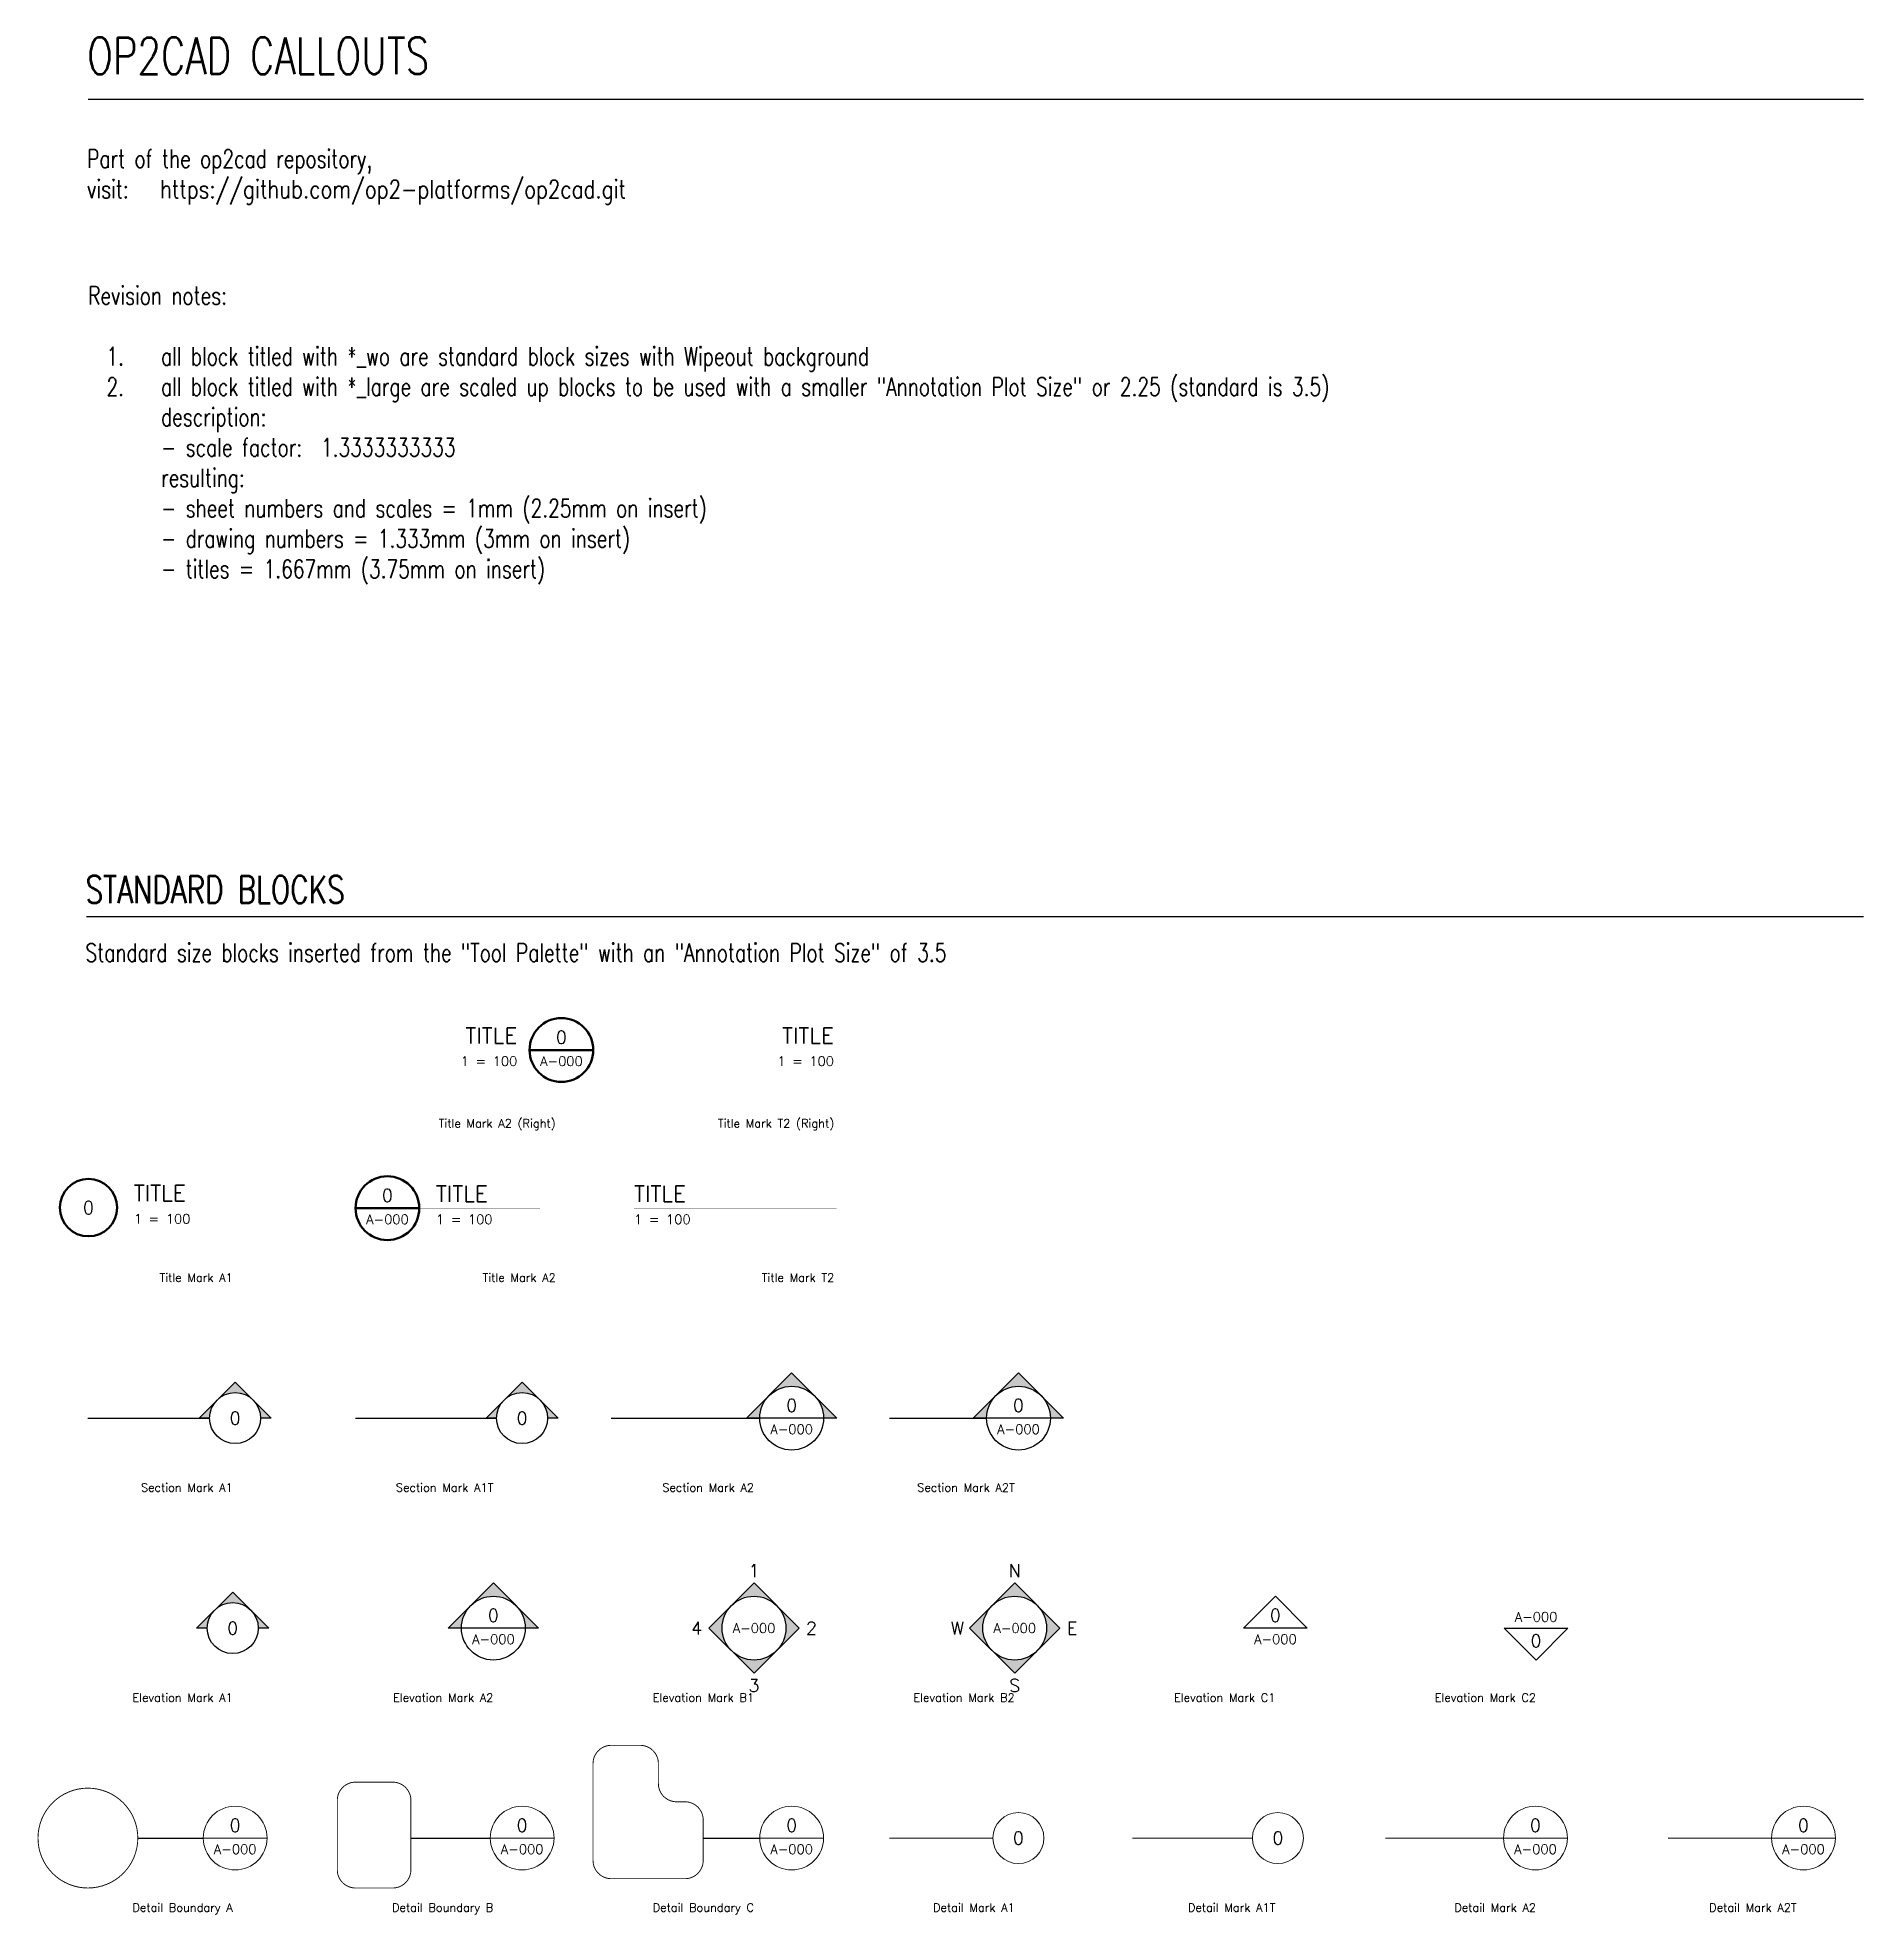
# Model space of a CAD drawing. Header units: millimetres. Extents: x -1452 to 198559, y -2095 to 85627.
# Drawn here: x -1379 to 48729, y 34129 to 85627 of the extents above; entities that cross this region are included whole.
import ezdxf
from ezdxf.enums import TextEntityAlignment as Align

# ---------------------------------------------------------------- set-up
doc = ezdxf.new("R2010")
doc.units = ezdxf.units.MM
doc.header["$LTSCALE"] = 0.5
doc.linetypes.add('DASHED2', pattern=[9.525, 6.35, -3.175])
for name, color, linetype, lineweight in [('A010G', 213, 'Continuous', 50), ('A050A', 151, 'Continuous', 25), ('A060A', 191, 'Continuous', 25), ('Aec-Detail-Marks', 150, 'Continuous', 18)]:
    doc.layers.add(name, color=color, linetype=linetype, lineweight=lineweight)
doc.styles.add('Arch-Dim', font='romans.shx', dxfattribs={"width": 0.75})
doc.styles.add('RomanS', font='romans.shx')
doc.dimstyles.new('Aec-Arch-M-100', dxfattribs={"dimscale": 100, "dimtxt": 2.5, "dimasz": 1.5, "dimexe": 1.5, "dimexo": 1.5, "dimgap": 0.8, "dimtad": 1, "dimdec": 0, "dimzin": 3, "dimdsep": 46, "dimtxsty": 'Arch-Dim', "dimblk": 'ARCHTICK', "dimcen": 2.5, "dimazin": 2, "dimtfac": 0.75, "dimtdec": 0, "dimtix": 1, "dimtmove": 2, "dimatfit": 2, "dimfxl": 1, "dimtolj": 1, "dimtzin": 0, "dimarcsym": 0})

msp = doc.modelspace()

# ---------------------------------------------------------------- texts
at = {"style": 'RomanS'}
for s, p in [('Title Mark A2 (Right)', (12842, 55721)), ('Title Mark T2 (Right)', (20485, 55721)), ('Title Mark A1', (3977, 51489)), ('Title Mark A2', (12842, 51489)), ('Title Mark T2', (20485, 51489)), ('Section Mark A1', (3977, 45728)), ('Section Mark A1T', (11130, 45728)), ('Section Mark A2', (18283, 45728)), ('Section Mark A2T', (25437, 45728)), ('Elevation Mark A1', (3977, 39966)), ('Elevation Mark A2', (11130, 39966)), ('Elevation Mark B1', (18283, 39966)), ('Elevation Mark B2', (25437, 39966)), ('Elevation Mark C1', (32590, 39966)), ('Elevation Mark C2', (39743, 39966)), ('Detail Boundary A', (3977, 34205)), ('Detail Boundary B', (11130, 34205)), ('Detail Boundary C', (18283, 34205)), ('Detail Mark A1', (25437, 34205)), ('Detail Mark A1T', (32590, 34205)), ('Detail Mark A2', (39743, 34205)), ('Detail Mark A2T', (46896, 34205))]:
    msp.add_text(s, height=228.6, dxfattribs=at).set_placement(p, align=Align.RIGHT)
at = {"style": 'Arch-Dim'}
for s, insert, char_height, width, attachment_point in [('OP2CAD CALLOUTS', (-19, 84627), 1000, 40407.83, 7), ('Part of the op2cad repository,\\Pvisit:^I{\\W0.8;https://github.com/op2-platforms/op2cad.git}', (-19, 82551), 500, 48782.97, 1), ('Revision notes:\\P\\P\\pxi-3,l4,t4,11;1.^Iall block titled with *_wo are standard block sizes with Wipeout background\\P2.^Iall block titled with *_large are scaled up blocks to be used with a smaller "Annotation Plot Size" or 2.25 (standard is 3.5)\\P\\pi0,l0,tz;^Idescription: \\P^I- scale factor:  1.3333333333\\P^Iresulting:\\P\\pi-3,l4,t4,11;^I- sheet numbers and scales = 1mm (2.25mm on insert)\\P^I- drawing numbers = 1.333mm (3mm on insert)\\P^I- titles = 1.667mm (3.75mm on insert)', (11, 78799), 500, 48782.97, 1), ('STANDARD BLOCKS', (-62, 62627), 750, 40407.83, 1), ('Standard size blocks inserted from the "Tool Palette" with an "Annotation Plot Size" of 3.5', (-62, 60770), 500, 48782.97, 1)]:
    msp.add_mtext(s, dxfattribs=dict(at, insert=insert, char_height=char_height, width=width, attachment_point=attachment_point))

# ---------------------------------------------------------------- blocks, each defined once
blk = doc.blocks.new('_ArchTick')
at = {"color": 0, "linetype": 'ByBlock', "const_width": 0.15}
blk.add_lwpolyline([(-0.5, -0.5), (0.5, 0.5)], dxfattribs=at)
blk = doc.blocks.new('Anno_Detail_A2')
at = {"color": 0, "linetype": 'ByBlock', "lineweight": -2}
blk.add_line((2.5, 0), (-2.5, 0), dxfattribs=at)
blk.add_circle((0, 0), 2.5, dxfattribs=at)
at = {"color": 0, "linetype": 'ByBlock', "lineweight": -2, "style": 'RomanS'}
blk.add_attdef('NUMBER', text='', height=1, dxfattribs=at).set_placement((0, 0.5), align=Align.CENTER)
blk.add_attdef('SHEET', text='', height=0.75, dxfattribs=at).set_placement((0, -0.5), align=Align.TOP_CENTER)
blk = doc.blocks.new('Anno_Detail_A1')
at = {"color": 0, "linetype": 'ByBlock', "lineweight": -2}
blk.add_circle((0, 0), 2, dxfattribs=at)
at = {"color": 0, "linetype": 'ByBlock', "lineweight": -2, "style": 'RomanS'}
blk.add_attdef('NUMBER', text='', height=1, dxfattribs=at).set_placement((0, 0), align=Align.MIDDLE)
blk = doc.blocks.new('*U93')
at = {"layer": 'Aec-Detail-Marks'}
blk.add_lwpolyline([(0, 0, 0.0591, 0.0591, 0), (0, 0.16, 0, 0, 0)], format="xyseb", dxfattribs=at)
blk = doc.blocks.new('*U94')
at = {"layer": 'Aec-Detail-Marks'}
blk.add_lwpolyline([(0, 0, 0.0591, 0.0591, 0), (0, 0.16, 0, 0, 0)], format="xyseb", dxfattribs=at)
blk = doc.blocks.new('Anno_Elevation_A1')
at = {"color": 0, "linetype": 'ByBlock', "lineweight": -2}
blk.add_circle((0, 0), 2, dxfattribs=at)
at = {"color": 0, "linetype": 'ByBlock', "lineweight": -2, "style": 'RomanS'}
blk.add_attdef('NUMBER', text='', height=1, dxfattribs=at).set_placement((0, 0), align=Align.MIDDLE)
blk = doc.blocks.new('Anno_Arrow_A1')
at = {"linetype": 'ByBlock', "lineweight": -2}
h = blk.add_hatch(color=0, dxfattribs=at)
h.paths.add_polyline_path([(-1.41, 1.41), (-2.83, 0), (-2, 0, -0.198912)])
h.paths.add_polyline_path([(0, 2.83), (-1.41, 1.41, -0.414214), (1.41, 1.41)])
h.paths.add_polyline_path([(1.9, 0.93), (1.8, 0.88, -0.114349), (2, 0), (2.83, 0)])
h.paths.add_polyline_path([(1.41, 1.41, -0.082683), (1.8, 0.88), (1.9, 0.93)])
at = {"color": 0, "linetype": 'ByBlock', "lineweight": -2}
blk.add_lwpolyline([(-2, 0), (-2.83, 0), (0, 2.83), (2.83, 0), (2, 0)], dxfattribs=at)
blk = doc.blocks.new('Anno_Elevation_A2')
at = {"color": 0, "linetype": 'ByBlock', "lineweight": -2}
blk.add_line((2.5, 0), (-2.5, 0), dxfattribs=at)
blk.add_circle((0, 0), 2.5, dxfattribs=at)
at = {"color": 0, "linetype": 'ByBlock', "lineweight": -2, "style": 'RomanS'}
blk.add_attdef('NUMBER', text='', height=1, dxfattribs=at).set_placement((0, 0.5), align=Align.CENTER)
blk.add_attdef('SHEET', text='', height=0.75, dxfattribs=at).set_placement((0, -0.5), align=Align.TOP_CENTER)
blk = doc.blocks.new('Anno_Arrow_A2')
at = {"linetype": 'ByBlock', "lineweight": -2}
h = blk.add_hatch(color=0, dxfattribs=at)
h.paths.add_polyline_path([(-1.77, 1.77), (-3.54, 0), (-2.5, 0, -0.198912)])
h.paths.add_polyline_path([(0, 3.54), (-1.77, 1.77, -0.414214), (1.77, 1.77)])
h.paths.add_polyline_path([(2.37, 1.16), (2.25, 1.1, -0.114349), (2.5, 0), (3.54, 0)])
h.paths.add_polyline_path([(1.77, 1.77, -0.082683), (2.25, 1.1), (2.37, 1.16)])
at = {"color": 0, "linetype": 'ByBlock', "lineweight": -2}
blk.add_lwpolyline([(-2.5, 0), (-3.54, 0), (0, 3.54), (3.54, 0), (2.5, 0)], dxfattribs=at)
blk = doc.blocks.new('Anno_Elevation_B1')
at = {"color": 0, "linetype": 'ByBlock', "lineweight": -2}
blk.add_lwpolyline([(-3.54, 0), (0, 3.54), (3.54, 0), (0, -3.54)], close=True, dxfattribs=at)
blk.add_circle((0, 0), 2.5, dxfattribs=at)
at = {"color": 0, "linetype": 'ByBlock', "lineweight": -2, "style": 'RomanS'}
blk.add_attdef('SHEET', text='', height=0.75, dxfattribs=at).set_placement((0, 0), align=Align.MIDDLE)
blk = doc.blocks.new('Anno_Arrow_1234')
at = {"linetype": 'ByBlock', "lineweight": -2}
blk.add_hatch(color=0, dxfattribs=at).paths.add_polyline_path([(0, 3.54), (-1.77, 1.77, -0.198912), (0, 2.5, -0.198912), (1.77, 1.77)])
at = {"color": 0, "linetype": 'ByBlock', "lineweight": -2, "style": 'RomanS'}
blk.add_attdef('NUMBER', text='', height=1, dxfattribs=at).set_placement((0, 4.5), align=Align.MIDDLE)
blk = doc.blocks.new('Anno_Arrow_NESW')
at = {"linetype": 'ByBlock', "lineweight": -2}
blk.add_hatch(color=0, dxfattribs=at).paths.add_polyline_path([(0, 3.54), (-1.77, 1.77, -0.198912), (0, 2.5, -0.198912), (1.77, 1.77)])
at = {"color": 0, "linetype": 'ByBlock', "lineweight": -2, "style": 'RomanS'}
blk.add_attdef('NUMBER', text='', height=1, dxfattribs=at).set_placement((0, 4.5), align=Align.MIDDLE)
blk = doc.blocks.new('Anno_Elevation_C1')
at = {"color": 0, "linetype": 'ByBlock', "lineweight": -2}
blk.add_lwpolyline([(0, 0), (-2.5, 0), (0, 2.5), (2.5, 0), (0, 0)], close=True, dxfattribs=at)
at = {"color": 0, "linetype": 'ByBlock', "lineweight": -2, "style": 'RomanS'}
blk.add_attdef('NUMBER', text='', height=1, dxfattribs=at).set_placement((0, 0.5), align=Align.CENTER)
blk.add_attdef('SHEET', text='', height=0.75, dxfattribs=at).set_placement((0, -0.5), align=Align.TOP_CENTER)
blk = doc.blocks.new('Anno_Elevation_C2')
at = {"color": 0, "linetype": 'ByBlock', "lineweight": -2}
blk.add_lwpolyline([(0, 0), (-2.5, 0), (0, 2.5), (2.5, 0), (0, 0)], close=True, dxfattribs=at)
at = {"color": 0, "linetype": 'ByBlock', "lineweight": -2, "style": 'RomanS'}
blk.add_attdef('NUMBER', text='', height=1, rotation=180, dxfattribs=at).set_placement((0, 0.5), align=Align.TOP_CENTER)
blk.add_attdef('SHEET', text='', height=0.75, rotation=180, dxfattribs=at).set_placement((0, -0.5), align=Align.CENTER)
blk = doc.blocks.new('Anno_Section_A1')
at = {"color": 0, "linetype": 'ByBlock', "lineweight": -2}
blk.add_circle((0, 0), 2, dxfattribs=at)
at = {"color": 0, "linetype": 'ByBlock', "lineweight": -2, "style": 'RomanS'}
blk.add_attdef('NUMBER', text='', height=1, dxfattribs=at).set_placement((0, 0), align=Align.MIDDLE)
blk = doc.blocks.new('*U95')
at = {"layer": 'A060A'}
blk.add_lwpolyline([(0, 0, 0.0591, 0.0591, 0), (0, 0.16, 0, 0, 0)], format="xyseb", dxfattribs=at)
blk = doc.blocks.new('Anno_Section_A2')
at = {"color": 0, "linetype": 'ByBlock', "lineweight": -2}
blk.add_line((2.5, 0), (-2.5, 0), dxfattribs=at)
blk.add_circle((0, 0), 2.5, dxfattribs=at)
at = {"color": 0, "linetype": 'ByBlock', "lineweight": -2, "style": 'RomanS'}
blk.add_attdef('NUMBER', text='', height=1, dxfattribs=at).set_placement((0, 0.5), align=Align.CENTER)
blk.add_attdef('SHEET', text='', height=0.75, dxfattribs=at).set_placement((0, -0.5), align=Align.TOP_CENTER)
blk = doc.blocks.new('*U96')
at = {"layer": 'A060A'}
blk.add_lwpolyline([(0, 0, 0.0591, 0.0591, 0), (0, 0.16, 0, 0, 0)], format="xyseb", dxfattribs=at)
blk = doc.blocks.new('*U97')
at = {"layer": 'A010G'}
blk.add_lwpolyline([(7.88, 0, 0.0197, 0.0197, 0), (40.25, 0, 0.000197, 0.000197, 0)], format="xyseb", dxfattribs=at)
blk = doc.blocks.new('Anno_Title_A1')
at = {"color": 0, "linetype": 'ByBlock', "lineweight": -2}
blk.add_circle((0, 0), 2.25, dxfattribs=at)
blk.add_circle((0, 0), 2.25, dxfattribs=at)
at = {"color": 0, "linetype": 'ByBlock', "lineweight": -2, "style": 'RomanS'}
blk.add_attdef('NUMBER', text='', height=1, dxfattribs=at).set_placement((0, 0), align=Align.MIDDLE)
blk = doc.blocks.new('Anno_Title_T1')
at = {"color": 0, "linetype": 'ByBlock', "lineweight": -2, "style": 'RomanS'}
blk.add_attdef('TITLE', (2.71, 0.5), '', height=1.25, dxfattribs=at)
blk.add_attdef('SCALE', text='', height=0.75, dxfattribs=at).set_placement((2.71, -0.5), align=Align.TOP_LEFT)
blk = doc.blocks.new('*U98')
at = {"layer": 'A010G'}
blk.add_lwpolyline([(8.75, 0, 0.0197, 0.0197, 0), (41.89, 0, 0.000197, 0.000197, 0)], format="xyseb", dxfattribs=at)
blk = doc.blocks.new('Anno_Title_A2')
at = {"color": 0, "linetype": 'ByBlock', "lineweight": -2}
blk.add_line((2.5, 0), (-2.5, 0), dxfattribs=at)
blk.add_circle((0, 0), 2.5, dxfattribs=at)
at = {"color": 0, "linetype": 'ByBlock', "lineweight": -2, "style": 'RomanS'}
blk.add_attdef('NUMBER', text='', height=1, dxfattribs=at).set_placement((0, 0.5), align=Align.CENTER)
blk.add_attdef('SHEET', text='', height=0.75, dxfattribs=at).set_placement((0, -0.5), align=Align.TOP_CENTER)
blk = doc.blocks.new('*U99')
at = {"layer": 'A010G'}
blk.add_lwpolyline([(0, 0, 0.0197, 0.0197, 0), (55.62, 0, 0.000197, 0.000197, 0)], format="xyseb", dxfattribs=at)
blk = doc.blocks.new('Anno_Title_T2')
at = {"color": 0, "linetype": 'ByBlock', "lineweight": -2, "style": 'RomanS'}
blk.add_attdef('TITLE', (0, 0.5), '', height=1.25, dxfattribs=at)
blk.add_attdef('SCALE', text='', height=0.75, dxfattribs=at).set_placement((0, -0.5), align=Align.TOP_LEFT)
blk = doc.blocks.new('*U100')
at = {"layer": 'A010G'}
blk.add_lwpolyline([(0, 0, 0.0197, 0.0197, 0), (55.62, 0, 0.000197, 0.000197, 0)], format="xyseb", dxfattribs=at)
blk = doc.blocks.new('Anno_Title_T2 (Right)')
at = {"color": 0, "linetype": 'ByBlock', "lineweight": -2, "style": 'RomanS'}
blk.add_attdef('TITLE', text='', height=1.25, dxfattribs=at).set_placement((-0.22, 0.5), align=Align.RIGHT)
blk.add_attdef('SCALE', text='', height=0.75, dxfattribs=at).set_placement((-0.22, -0.5), align=Align.TOP_RIGHT)
blk = doc.blocks.new('*U101')
at = {"layer": 'A010G'}
blk.add_lwpolyline([(0, 0, 0.0197, 0.0197, 0), (40.37, 0, 0.000197, 0.000197, 0)], format="xyseb", dxfattribs=at)
blk = doc.blocks.new('Anno_Title_T1 (Right)')
at = {"color": 0, "linetype": 'ByBlock', "lineweight": -2, "style": 'RomanS'}
blk.add_attdef('TITLE', text='', height=1.25, dxfattribs=at).set_placement((-0.96, 0.5), align=Align.RIGHT)
blk.add_attdef('SCALE', text='', height=0.75, dxfattribs=at).set_placement((-0.96, -0.5), align=Align.TOP_RIGHT)

# ---------------------------------------------------------------- linework, layer by layer
for points in [[(11, 83934), (48729, 83934)], [(-32, 61507), (48729, 61507)]]:
    msp.add_lwpolyline(points)
at = {"layer": 'A060A'}
for points in [[(3, 47747), (3344, 47747)], [(7347, 47747), (11219, 47747)], [(14365, 47747), (18440, 47747)], [(22003, 47747), (24665, 47747)]]:
    msp.add_lwpolyline(points, dxfattribs=at)
at = {"layer": 'Aec-Detail-Marks', "linetype": 'DASHED2', "const_width": 25, "flags": 128}
for points in [[(13865, 35611, 0.414214), (14365, 35111), (16388, 35111, 0.414214), (16888, 35611), (16888, 36721, 0.414214), (16388, 37221), (16158, 37221, -0.414214), (15658, 37721), (15658, 38270, 0.414214), (15158, 38770), (14365, 38770, 0.414214), (13865, 38270)], [(1373, 36225, 1), (-1367, 36225, 1)], [(6847, 35355, 0.414214), (7347, 34855), (8367, 34855, 0.414214), (8867, 35355), (8867, 37260, 0.414214), (8367, 37760), (7347, 37760, 0.414214), (6847, 37260)]]:
    msp.add_lwpolyline(points, format="xyb", close=True, dxfattribs=at)
at = {"layer": 'Aec-Detail-Marks'}
for points in [[(22003, 36225), (24840, 36225)], [(28666, 36225), (31958, 36225)], [(35610, 36225), (38852, 36225)], [(43370, 36225), (46207, 36225)]]:
    msp.add_lwpolyline(points, dxfattribs=at)

# ---------------------------------------------------------------- block references
at = {"layer": 'A010G'}
ref = msp.add_blockref('Anno_Title_A2', (12997, 57847), dxfattribs=dict(at, xscale=350, yscale=350, zscale=350))
ref.add_attrib('NUMBER', '0', dxfattribs={"layer": '0', "color": 0, "linetype": 'ByBlock', "lineweight": -2, "height": 350, "style": 'Arch-Dim'}).set_placement((12997, 58022), align=Align.CENTER)
ref.add_attrib('SHEET', 'A-000', dxfattribs={"layer": '0', "color": 0, "linetype": 'ByBlock', "lineweight": -2, "height": 262.5, "style": 'Arch-Dim'}).set_placement((12997, 57672), align=Align.TOP_CENTER)
ref = msp.add_blockref('Anno_Title_T1 (Right)', (12122, 57847), dxfattribs=dict(at, xscale=350, yscale=350, zscale=350))
ref.add_attrib('SCALE', '1 = 100', dxfattribs={"layer": '0', "color": 0, "linetype": 'ByBlock', "lineweight": -2, "height": 262.5, "style": 'Arch-Dim'}).set_placement((11786, 57672), align=Align.TOP_RIGHT)
ref.add_attrib('TITLE', 'TITLE', dxfattribs={"layer": '0', "color": 0, "linetype": 'ByBlock', "lineweight": -2, "height": 437.5, "style": 'Arch-Dim'}).set_placement((11786, 58022), align=Align.RIGHT)
ref = msp.add_blockref('Anno_Title_T2 (Right)', (20553, 57847), dxfattribs=dict(at, xscale=350, yscale=350, zscale=350))
ref.add_attrib('TITLE', 'TITLE', dxfattribs={"layer": '0', "color": 0, "linetype": 'ByBlock', "lineweight": -2, "height": 437.5, "style": 'Arch-Dim'}).set_placement((20476, 58022), align=Align.RIGHT)
ref.add_attrib('SCALE', '1 = 100', dxfattribs={"layer": '0', "color": 0, "linetype": 'ByBlock', "lineweight": -2, "height": 262.5, "style": 'Arch-Dim'}).set_placement((20476, 57672), align=Align.TOP_RIGHT)
at = {"layer": 'A010G', "yscale": 100, "zscale": 100}
for name, p, xscale in [('*U101', (12122, 57847), -100), ('*U100', (20553, 57847), -100), ('*U97', (19, 53523), 100), ('*U98', (8222, 53508), 100), ('*U99', (14991, 53508), 100)]:
    msp.add_blockref(name, p, dxfattribs=dict(at, xscale=xscale))
at = {"layer": 'A010G'}
ref = msp.add_blockref('Anno_Title_A1', (19, 53523), dxfattribs=dict(at, xscale=350, yscale=350, zscale=350))
ref.add_attrib('NUMBER', '0', dxfattribs={"layer": '0', "color": 0, "linetype": 'ByBlock', "lineweight": -2, "height": 350, "style": 'Arch-Dim'}).set_placement((19, 53523), align=Align.MIDDLE)
ref = msp.add_blockref('Anno_Title_T1', (807, 53523), dxfattribs=dict(at, xscale=350, yscale=350, zscale=350))
ref.add_attrib('SCALE', '1 = 100', dxfattribs={"layer": '0', "color": 0, "linetype": 'ByBlock', "lineweight": -2, "height": 262.5, "style": 'Arch-Dim'}).set_placement((1264, 53348), align=Align.TOP_LEFT)
ref.add_attrib('TITLE', 'TITLE', (1264, 53698), dxfattribs={"layer": '0', "color": 0, "linetype": 'ByBlock', "lineweight": -2, "height": 437.5, "style": 'Arch-Dim'})
ref = msp.add_blockref('Anno_Title_A2', (8222, 53508), dxfattribs=dict(at, xscale=350, yscale=350, zscale=350))
ref.add_attrib('NUMBER', '0', dxfattribs={"layer": '0', "color": 0, "linetype": 'ByBlock', "lineweight": -2, "height": 350, "style": 'Arch-Dim'}).set_placement((8222, 53683), align=Align.CENTER)
ref.add_attrib('SHEET', 'A-000', dxfattribs={"layer": '0', "color": 0, "linetype": 'ByBlock', "lineweight": -2, "height": 262.5, "style": 'Arch-Dim'}).set_placement((8222, 53333), align=Align.TOP_CENTER)
ref = msp.add_blockref('Anno_Title_T1', (9097, 53508), dxfattribs=dict(at, xscale=350, yscale=350, zscale=350))
ref.add_attrib('SCALE', '1 = 100', dxfattribs={"layer": '0', "color": 0, "linetype": 'ByBlock', "lineweight": -2, "height": 262.5, "style": 'Arch-Dim'}).set_placement((9555, 53333), align=Align.TOP_LEFT)
ref.add_attrib('TITLE', 'TITLE', (9555, 53683), dxfattribs={"layer": '0', "color": 0, "linetype": 'ByBlock', "lineweight": -2, "height": 437.5, "style": 'Arch-Dim'})
ref = msp.add_blockref('Anno_Title_T2', (14991, 53508), dxfattribs=dict(at, xscale=350, yscale=350, zscale=350))
ref.add_attrib('TITLE', 'TITLE', (14991, 53683), dxfattribs={"layer": '0', "color": 0, "linetype": 'ByBlock', "lineweight": -2, "height": 437.5, "style": 'Arch-Dim'})
ref.add_attrib('SCALE', '1 = 100', dxfattribs={"layer": '0', "color": 0, "linetype": 'ByBlock', "lineweight": -2, "height": 262.5, "style": 'Arch-Dim'}).set_placement((14991, 53333), align=Align.TOP_LEFT)
at = {"layer": 'A050A'}
ref = msp.add_blockref('Anno_Arrow_1234', (18283, 41986), dxfattribs=dict(at, xscale=350, yscale=350, zscale=350))
ref.add_attrib('NUMBER', '1', dxfattribs={"layer": '0', "color": 0, "linetype": 'ByBlock', "lineweight": -2, "height": 350, "style": 'Arch-Dim'}).set_placement((18283, 43561), align=Align.MIDDLE)
ref = msp.add_blockref('Anno_Arrow_NESW', (25437, 41986), dxfattribs=dict(at, xscale=350, yscale=350, zscale=350))
ref.add_attrib('NUMBER', 'N', dxfattribs={"layer": '0', "color": 0, "linetype": 'ByBlock', "lineweight": -2, "height": 350, "style": 'Arch-Dim'}).set_placement((25437, 43561), align=Align.MIDDLE)
for name, p, xscale, yscale, zscale in [('Anno_Arrow_A1', (3977, 41986), 350.0000000000002, 350.0000000000002, 350.0000000000002), ('Anno_Arrow_A2', (11130, 41986), 350, 350, 350)]:
    msp.add_blockref(name, p, dxfattribs=dict(at, xscale=xscale, yscale=yscale, zscale=zscale))
ref = msp.add_blockref('Anno_Elevation_A2', (11130, 41986), dxfattribs=dict(at, xscale=350, yscale=350, zscale=350))
ref.add_attrib('SHEET', 'A-000', dxfattribs={"layer": '0', "color": 0, "linetype": 'ByBlock', "lineweight": -2, "height": 262.5, "style": 'Arch-Dim'}).set_placement((11130, 41811), align=Align.TOP_CENTER)
ref.add_attrib('NUMBER', '0', dxfattribs={"layer": '0', "color": 0, "linetype": 'ByBlock', "lineweight": -2, "height": 350, "style": 'Arch-Dim'}).set_placement((11130, 42161), align=Align.CENTER)
ref = msp.add_blockref('Anno_Elevation_B1', (18283, 41986), dxfattribs=dict(at, xscale=350, yscale=350, zscale=350))
ref.add_attrib('SHEET', 'A-000', dxfattribs={"layer": '0', "color": 0, "linetype": 'ByBlock', "lineweight": -2, "height": 262.5, "style": 'Arch-Dim'}).set_placement((18283, 41986), align=Align.MIDDLE)
ref = msp.add_blockref('Anno_Elevation_B1', (25437, 41986), dxfattribs=dict(at, xscale=350, yscale=350, zscale=350))
ref.add_attrib('SHEET', 'A-000', dxfattribs={"layer": '0', "color": 0, "linetype": 'ByBlock', "lineweight": -2, "height": 262.5, "style": 'Arch-Dim'}).set_placement((25437, 41986), align=Align.MIDDLE)
ref = msp.add_blockref('Anno_Elevation_C1', (32590, 41986), dxfattribs=dict(at, xscale=350, yscale=350, zscale=350))
ref.add_attrib('NUMBER', '0', dxfattribs={"layer": '0', "color": 0, "linetype": 'ByBlock', "lineweight": -2, "height": 350, "style": 'Arch-Dim'}).set_placement((32590, 42161), align=Align.CENTER)
ref.add_attrib('SHEET', 'A-000', dxfattribs={"layer": '0', "color": 0, "linetype": 'ByBlock', "lineweight": -2, "height": 262.5, "style": 'Arch-Dim'}).set_placement((32590, 41811), align=Align.TOP_CENTER)
ref = msp.add_blockref('Anno_Elevation_A1', (3977, 41986), dxfattribs=dict(at, xscale=350.0000000000002, yscale=350.0000000000002, zscale=350.0000000000002))
ref.add_attrib('NUMBER', '0', dxfattribs={"layer": '0', "color": 0, "linetype": 'ByBlock', "lineweight": -2, "height": 350, "style": 'Arch-Dim'}).set_placement((3977, 41986), align=Align.MIDDLE)
ref = msp.add_blockref('Anno_Arrow_1234', (18283, 41986), dxfattribs=dict(at, xscale=350, yscale=350, zscale=350, rotation=90))
ref.add_attrib('NUMBER', '4', dxfattribs={"layer": '0', "color": 0, "linetype": 'ByBlock', "lineweight": -2, "height": 350, "style": 'Arch-Dim'}).set_placement((16708, 41986), align=Align.MIDDLE)
ref = msp.add_blockref('Anno_Arrow_1234', (18283, 41986), dxfattribs=dict(at, xscale=350, yscale=350, zscale=350, rotation=270))
ref.add_attrib('NUMBER', '2', dxfattribs={"layer": '0', "color": 0, "linetype": 'ByBlock', "lineweight": -2, "height": 350, "style": 'Arch-Dim'}).set_placement((19858, 41986), align=Align.MIDDLE)
ref = msp.add_blockref('Anno_Arrow_NESW', (25437, 41986), dxfattribs=dict(at, xscale=350, yscale=350, zscale=350, rotation=90))
ref.add_attrib('NUMBER', 'W', dxfattribs={"layer": '0', "color": 0, "linetype": 'ByBlock', "lineweight": -2, "height": 350, "style": 'Arch-Dim'}).set_placement((23862, 41986), align=Align.MIDDLE)
ref = msp.add_blockref('Anno_Arrow_NESW', (25437, 41986), dxfattribs=dict(at, xscale=350, yscale=350, zscale=350, rotation=270))
ref.add_attrib('NUMBER', 'E', dxfattribs={"layer": '0', "color": 0, "linetype": 'ByBlock', "lineweight": -2, "height": 350, "style": 'Arch-Dim'}).set_placement((27012, 41986), align=Align.MIDDLE)
ref = msp.add_blockref('Anno_Elevation_C2', (39743, 41986), dxfattribs=dict(at, xscale=350, yscale=350, zscale=350, rotation=180))
ref.add_attrib('SHEET', 'A-000', dxfattribs={"layer": '0', "color": 0, "linetype": 'ByBlock', "lineweight": -2, "height": 262.5, "style": 'Arch-Dim'}).set_placement((39743, 42161), align=Align.CENTER)
ref.add_attrib('NUMBER', '0', dxfattribs={"layer": '0', "color": 0, "linetype": 'ByBlock', "lineweight": -2, "height": 350, "style": 'Arch-Dim'}).set_placement((39743, 41811), align=Align.TOP_CENTER)
ref = msp.add_blockref('Anno_Arrow_1234', (18283, 41986), dxfattribs=dict(at, xscale=350, yscale=350, zscale=350, rotation=180))
ref.add_attrib('NUMBER', '3', dxfattribs={"layer": '0', "color": 0, "linetype": 'ByBlock', "lineweight": -2, "height": 350, "style": 'Arch-Dim'}).set_placement((18283, 40411), align=Align.MIDDLE)
ref = msp.add_blockref('Anno_Arrow_NESW', (25437, 41986), dxfattribs=dict(at, xscale=350, yscale=350, zscale=350, rotation=180))
ref.add_attrib('NUMBER', 'S', dxfattribs={"layer": '0', "color": 0, "linetype": 'ByBlock', "lineweight": -2, "height": 350, "style": 'Arch-Dim'}).set_placement((25437, 40411), align=Align.MIDDLE)
at = {"layer": 'A060A'}
for name, p, xscale, yscale, zscale in [('Anno_Arrow_A2', (19315, 47747), 350, 350, 350), ('Anno_Arrow_A2', (25540, 47747), 350, 350, 350), ('Anno_Arrow_A1', (4044, 47747), 350, 350, 350), ('Anno_Arrow_A1', (11919, 47747), 350, 350, 350), ('*U95', (7347, 47747), 100, 100, 100), ('*U96', (22003, 47747), 100, 100, 100)]:
    msp.add_blockref(name, p, dxfattribs=dict(at, xscale=xscale, yscale=yscale, zscale=zscale))
ref = msp.add_blockref('Anno_Section_A1', (4044, 47747), dxfattribs=dict(at, xscale=350, yscale=350, zscale=350))
ref.add_attrib('NUMBER', '0', dxfattribs={"layer": '0', "color": 0, "linetype": 'ByBlock', "lineweight": -2, "height": 350, "style": 'Arch-Dim'}).set_placement((4044, 47747), align=Align.MIDDLE)
ref = msp.add_blockref('Anno_Section_A1', (11919, 47747), dxfattribs=dict(at, xscale=350, yscale=350, zscale=350))
ref.add_attrib('NUMBER', '0', dxfattribs={"layer": '0', "color": 0, "linetype": 'ByBlock', "lineweight": -2, "height": 350, "style": 'Arch-Dim'}).set_placement((11919, 47747), align=Align.MIDDLE)
ref = msp.add_blockref('Anno_Section_A2', (19315, 47747), dxfattribs=dict(at, xscale=350, yscale=350, zscale=350))
ref.add_attrib('SHEET', 'A-000', dxfattribs={"layer": '0', "color": 0, "linetype": 'ByBlock', "lineweight": -2, "height": 262.5, "style": 'Arch-Dim'}).set_placement((19315, 47572), align=Align.TOP_CENTER)
ref.add_attrib('NUMBER', '0', dxfattribs={"layer": '0', "color": 0, "linetype": 'ByBlock', "lineweight": -2, "height": 350, "style": 'Arch-Dim'}).set_placement((19315, 47922), align=Align.CENTER)
ref = msp.add_blockref('Anno_Section_A2', (25540, 47747), dxfattribs=dict(at, xscale=350, yscale=350, zscale=350))
ref.add_attrib('SHEET', 'A-000', dxfattribs={"layer": '0', "color": 0, "linetype": 'ByBlock', "lineweight": -2, "height": 262.5, "style": 'Arch-Dim'}).set_placement((25540, 47572), align=Align.TOP_CENTER)
ref.add_attrib('NUMBER', '0', dxfattribs={"layer": '0', "color": 0, "linetype": 'ByBlock', "lineweight": -2, "height": 350, "style": 'Arch-Dim'}).set_placement((25540, 47922), align=Align.CENTER)
at = {"layer": 'Aec-Detail-Marks'}
ref = msp.add_blockref('Anno_Detail_A2', (4044, 36225), dxfattribs=dict(at, xscale=350, yscale=350, zscale=350))
ref.add_attrib('NUMBER', '0', dxfattribs={"layer": '0', "color": 0, "linetype": 'ByBlock', "lineweight": -2, "height": 350, "style": 'Arch-Dim'}).set_placement((4044, 36400), align=Align.CENTER)
ref.add_attrib('SHEET', 'A-000', dxfattribs={"layer": '0', "color": 0, "linetype": 'ByBlock', "lineweight": -2, "height": 262.5, "style": 'Arch-Dim'}).set_placement((4044, 36050), align=Align.TOP_CENTER)
ref = msp.add_blockref('Anno_Detail_A2', (11919, 36225), dxfattribs=dict(at, xscale=350, yscale=350, zscale=350))
ref.add_attrib('NUMBER', '0', dxfattribs={"layer": '0', "color": 0, "linetype": 'ByBlock', "lineweight": -2, "height": 350, "style": 'Arch-Dim'}).set_placement((11919, 36400), align=Align.CENTER)
ref.add_attrib('SHEET', 'A-000', dxfattribs={"layer": '0', "color": 0, "linetype": 'ByBlock', "lineweight": -2, "height": 262.5, "style": 'Arch-Dim'}).set_placement((11919, 36050), align=Align.TOP_CENTER)
ref = msp.add_blockref('Anno_Detail_A2', (19315, 36225), dxfattribs=dict(at, xscale=350, yscale=350, zscale=350))
ref.add_attrib('NUMBER', '0', dxfattribs={"layer": '0', "color": 0, "linetype": 'ByBlock', "lineweight": -2, "height": 350, "style": 'Arch-Dim'}).set_placement((19315, 36400), align=Align.CENTER)
ref.add_attrib('SHEET', 'A-000', dxfattribs={"layer": '0', "color": 0, "linetype": 'ByBlock', "lineweight": -2, "height": 262.5, "style": 'Arch-Dim'}).set_placement((19315, 36050), align=Align.TOP_CENTER)
ref = msp.add_blockref('Anno_Detail_A2', (39727, 36225), dxfattribs=dict(at, xscale=350, yscale=350, zscale=350))
ref.add_attrib('NUMBER', '0', dxfattribs={"layer": '0', "color": 0, "linetype": 'ByBlock', "lineweight": -2, "height": 350, "style": 'Arch-Dim'}).set_placement((39727, 36400), align=Align.CENTER)
ref.add_attrib('SHEET', 'A-000', dxfattribs={"layer": '0', "color": 0, "linetype": 'ByBlock', "lineweight": -2, "height": 262.5, "style": 'Arch-Dim'}).set_placement((39727, 36050), align=Align.TOP_CENTER)
ref = msp.add_blockref('Anno_Detail_A2', (47082, 36225), dxfattribs=dict(at, xscale=350, yscale=350, zscale=350))
ref.add_attrib('NUMBER', '0', dxfattribs={"layer": '0', "color": 0, "linetype": 'ByBlock', "lineweight": -2, "height": 350, "style": 'Arch-Dim'}).set_placement((47082, 36400), align=Align.CENTER)
ref.add_attrib('SHEET', 'A-000', dxfattribs={"layer": '0', "color": 0, "linetype": 'ByBlock', "lineweight": -2, "height": 262.5, "style": 'Arch-Dim'}).set_placement((47082, 36050), align=Align.TOP_CENTER)
ref = msp.add_blockref('Anno_Detail_A1', (25540, 36225), dxfattribs=dict(at, xscale=350, yscale=350, zscale=350))
ref.add_attrib('NUMBER', '0', dxfattribs={"layer": '0', "color": 0, "linetype": 'ByBlock', "lineweight": -2, "height": 350, "style": 'Arch-Dim'}).set_placement((25540, 36225), align=Align.MIDDLE)
ref = msp.add_blockref('Anno_Detail_A1', (32658, 36225), dxfattribs=dict(at, xscale=350, yscale=350, zscale=350))
ref.add_attrib('NUMBER', '0', dxfattribs={"layer": '0', "color": 0, "linetype": 'ByBlock', "lineweight": -2, "height": 350, "style": 'Arch-Dim'}).set_placement((32658, 36225), align=Align.MIDDLE)
at = {"layer": 'Aec-Detail-Marks', "xscale": 100, "yscale": 100, "zscale": 100}
for name, p in [('*U93', (28666, 36225)), ('*U94', (43370, 36225))]:
    msp.add_blockref(name, p, dxfattribs=at)

msp.set_redraw_order([(e.dxf.handle, doc.entitydb.next_handle()) for e in msp.query("TEXT MTEXT ATTDEF DIMENSION ARC_DIMENSION")])  # texts and dimensions are drawn at this point

# ---------------------------------------------------------------- leaders
at = {"layer": 'Aec-Detail-Marks', "has_arrowhead": 0}
for points in [[(1373, 36225), (3169, 36225)], [(8867, 36225), (11044, 36225)], [(16888, 36225), (18440, 36225)]]:
    msp.add_leader(points, dimstyle='Aec-Arch-M-100', dxfattribs=at)

doc.saveas('drawing.dxf')
